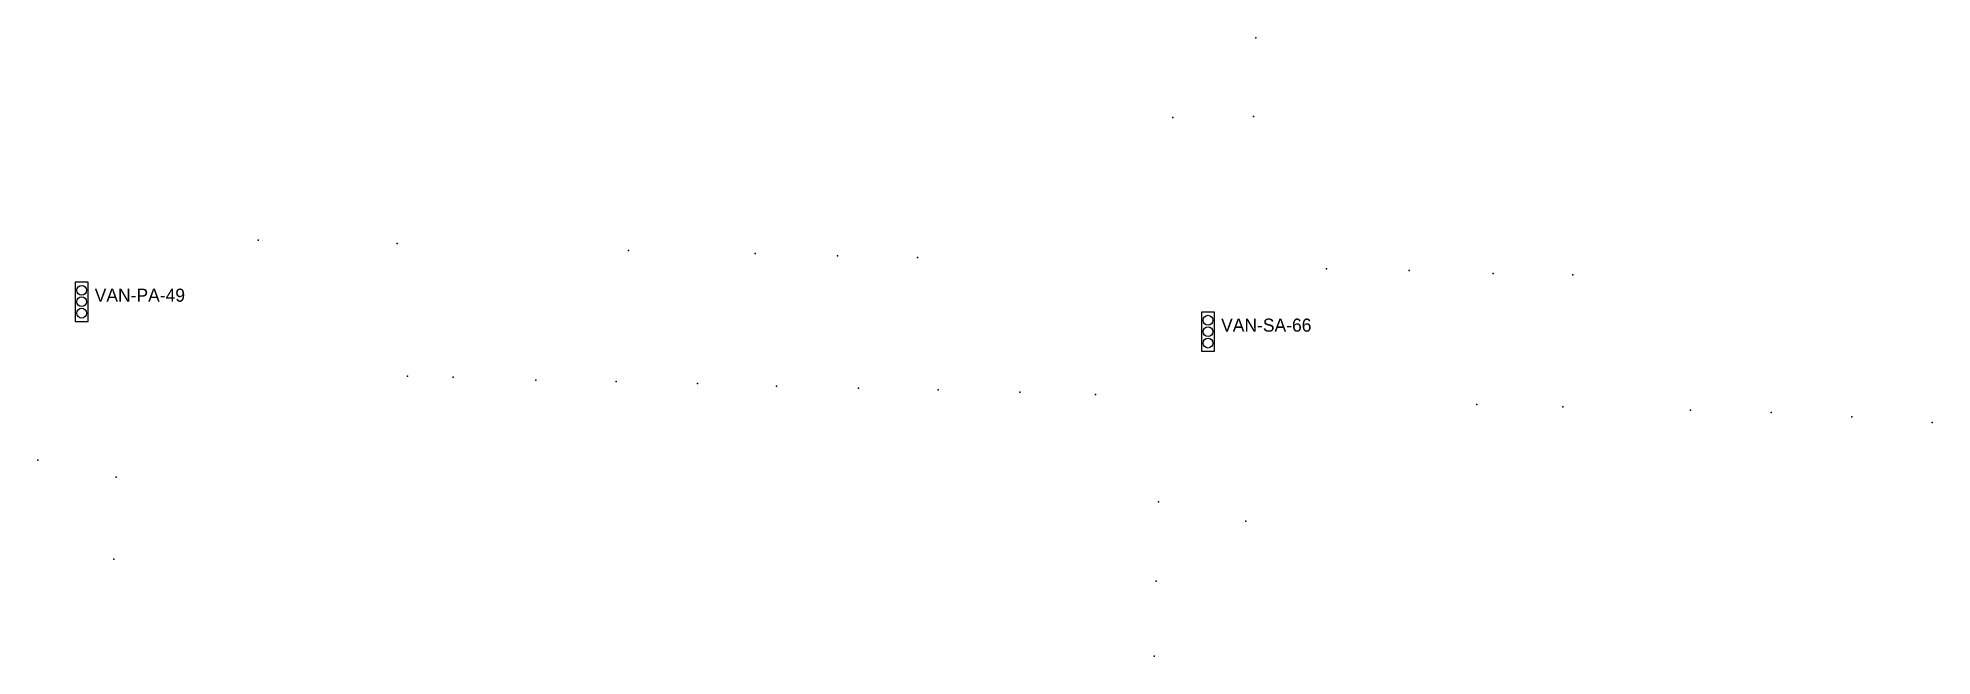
# Model space of a CAD drawing. Header units: inches. Extents: x 486474 to 494239, y 5455982 to 5460069.
# Drawn here: x 488522.2 to 488812.1, y 5456751.2 to 5456845.8 of the extents above; entities that cross this region are included whole.
import ezdxf

# ---------------------------------------------------------------- set-up
doc = ezdxf.new("R2010")
doc.units = ezdxf.units.IN
doc.header["$MEASUREMENT"] = 0
doc.layers.add('Parking Meters', color=10, linetype='Continuous')
doc.layers.add('Traffic Signals', color=10, linetype='Continuous')

msp = doc.modelspace()

# ---------------------------------------------------------------- texts
at = {"layer": 'Traffic Signals', "color": 1}
for s, p in [('VAN-PA-49', (488530.93, 5456805.44)), ('VAN-SA-66', (488703.28, 5456800.86))]:
    msp.add_text(s, height=2, dxfattribs=at).set_placement(p)

# ---------------------------------------------------------------- linework, layer by layer
at = {"layer": 'Parking Meters', "color": 7}
for p in [(488708.61, 5456845.79), (488695.91, 5456833.61), (488695.91, 5456833.61), (488708.25, 5456833.75), (488708.25, 5456833.75), (488555.96, 5456814.84), (488555.96, 5456814.84), (488577.22, 5456814.36), (488577.22, 5456814.36), (488612.61, 5456813.29), (488612.61, 5456813.29), (488631.97, 5456812.83), (488644.6, 5456812.44), (488644.6, 5456812.44), (488656.83, 5456812.19), (488656.83, 5456812.19), (488719.4, 5456810.49), (488732.05, 5456810.2), (488732.05, 5456810.2), (488744.91, 5456809.78), (488744.91, 5456809.78), (488757.1, 5456809.54), (488757.1, 5456809.54), (488578.78, 5456794.04), (488585.79, 5456793.89), (488585.79, 5456793.89), (488598.41, 5456793.43), (488598.41, 5456793.43), (488610.73, 5456793.25), (488610.73, 5456793.25), (488623.15, 5456792.93), (488623.15, 5456792.93), (488635.26, 5456792.53), (488635.26, 5456792.53), (488647.78, 5456792.23), (488647.78, 5456792.23), (488659.99, 5456791.98), (488659.99, 5456791.98), (488672.46, 5456791.62), (488672.46, 5456791.62), (488684.04, 5456791.27), (488742.42, 5456789.7), (488742.42, 5456789.7), (488755.59, 5456789.36), (488775.12, 5456788.83), (488775.12, 5456788.83), (488787.47, 5456788.49), (488787.47, 5456788.49), (488799.81, 5456787.83), (488799.81, 5456787.83), (488812.07, 5456786.99), (488812.07, 5456786.99), (488522.24, 5456781.22), (488534.2, 5456778.58), (488534.2, 5456778.58), (488693.7, 5456774.82), (488693.7, 5456774.82), (488707.04, 5456771.85), (488707.04, 5456771.85), (488533.84, 5456766.08), (488533.84, 5456766.08), (488693.35, 5456762.7), (488693.35, 5456762.7), (488693.03, 5456751.23)]:
    msp.add_point(p, dxfattribs=at)
at = {"layer": 'Traffic Signals', "color": 1}
for points in [[(488527.93, 5456802.44), (488529.93, 5456802.44), (488529.93, 5456808.44), (488527.93, 5456808.44)], [(488700.28, 5456797.86), (488702.28, 5456797.86), (488702.28, 5456803.86), (488700.28, 5456803.86)]]:
    msp.add_lwpolyline(points, close=True, dxfattribs=at)
for centre in [(488528.93, 5456807.19), (488528.93, 5456805.44), (488528.93, 5456803.69), (488701.28, 5456802.61), (488701.28, 5456800.86), (488701.28, 5456799.11)]:
    msp.add_circle(centre, 0.75, dxfattribs=at)

msp.set_redraw_order([(e.dxf.handle, doc.entitydb.next_handle()) for e in msp.query("TEXT MTEXT ATTDEF DIMENSION ARC_DIMENSION")])  # texts and dimensions are drawn at this point

doc.saveas('drawing.dxf')
